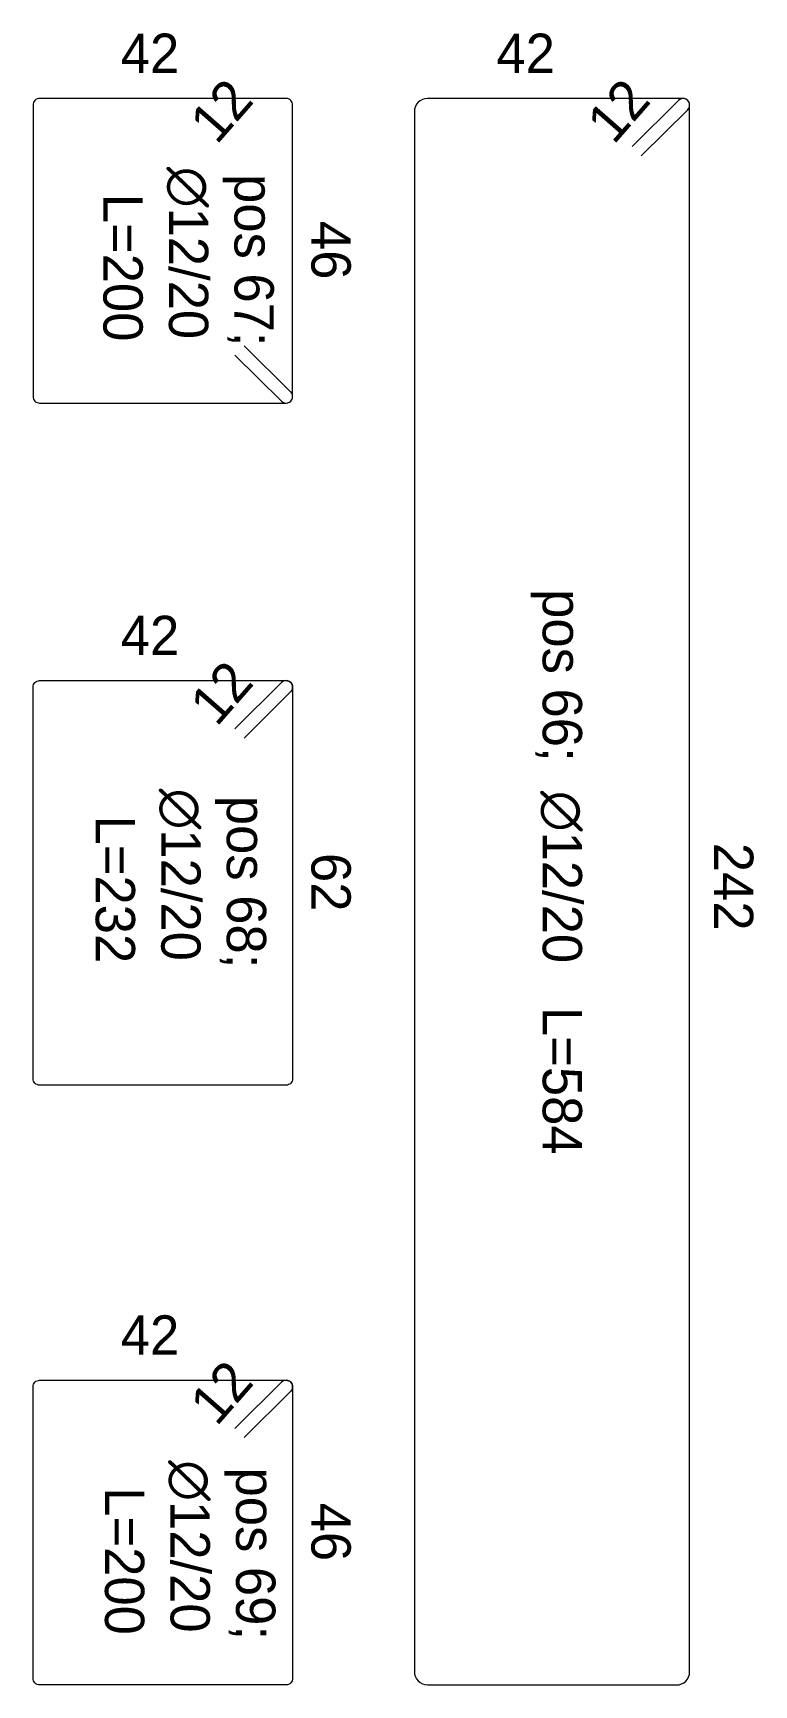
# Model space of a CAD drawing. Header units: millimetres. Extents: x 1415 to 3549, y 2194 to 4677.
# Drawn here: x 1758.374 to 1759.474, y 2320.622 to 2323.143 of the extents above; entities that cross this region are included whole.
import ezdxf

# ---------------------------------------------------------------- set-up
doc = ezdxf.new("R2010")
doc.units = ezdxf.units.MM
doc.layers.add('armature longitudinali', color=5, linetype='Continuous', lineweight=9)
doc.layers.add('quote', color=252, linetype='Continuous', lineweight=5)
doc.styles.add('per i setti', font='ARIALN.TTF')

msp = doc.modelspace()

# ---------------------------------------------------------------- texts
at = {"layer": 'quote', "char_height": 0.06, "attachment_point": 1, "style": 'per i setti'}
for s, width, insert, rotation in [('{\\fBahnschrift Light|b0|i0|c0|p34;42}', 0.220395, (1758.5082, 2323.1426), 359.9252), ('{\\fBahnschrift Light|b0|i0|c0|p34;42}', 0.220395, (1759.0813, 2323.1426), 359.9252), ('{\\fBahnschrift Light|b0|i0|c0|p34;12}', 0.220395, (1758.6093, 2323.0112), 48.8293), ('{\\fBahnschrift Light|b0|i0|c0|p34;12}', 0.220395, (1759.215, 2323.0112), 48.8293), ('\\pxqc;{\\fBahnschrift Light|b0|i0|c0|p34;pos 67;  ∅12/20   L=200}', 0.441536, (1758.7417, 2323.0062), 270), ('{\\fBahnschrift Light|b0|i0|c0|p34;46}', 0.220395, (1758.8591, 2322.8566), 269.9252), ('{\\fBahnschrift Light|b0|i0|c0|p34;pos 66;  ∅12/20   L=584}', 1.248062, (1759.2119, 2322.2947), 270), ('{\\fBahnschrift Light|b0|i0|c0|p34;42}', 0.220395, (1758.5082, 2322.2542), 359.9252), ('{\\fBahnschrift Light|b0|i0|c0|p34;12}', 0.220395, (1758.6093, 2322.1229), 48.8293), ('\\pxqc;{\\fBahnschrift Light|b0|i0|c0|p34;pos 68;  ∅12/20   L=232}', 0.441536, (1758.73, 2322.0573), 270), ('{\\fBahnschrift Light|b0|i0|c0|p34;242}', 0.220395, (1759.4733, 2321.9075), 269.9252), ('{\\fBahnschrift Light|b0|i0|c0|p34;62}', 0.220395, (1758.8591, 2321.892), 269.9252), ('{\\fBahnschrift Light|b0|i0|c0|p34;42}', 0.220395, (1758.5082, 2321.1865), 359.9252), ('{\\fBahnschrift Light|b0|i0|c0|p34;12}', 0.220395, (1758.6093, 2321.0552), 48.8293), ('\\pxqc;{\\fBahnschrift Light|b0|i0|c0|p34;pos 69;  ∅12/20   L=200}', 0.441536, (1758.7441, 2321.0322), 270), ('{\\fBahnschrift Light|b0|i0|c0|p34;46}', 0.220395, (1758.8591, 2320.9005), 269.9252)]:
    msp.add_mtext_dynamic_manual_height_columns(s, width=width, gutter_width=12.5, heights=[0], dxfattribs=dict(at, insert=insert, rotation=rotation))

# ---------------------------------------------------------------- linework, layer by layer
at = {"layer": 'armature longitudinali'}
msp.add_line((1758.9561, 2320.6227), (1758.9561, 2320.6227), dxfattribs=at)
for points in [[(1758.7604, 2323.0435), (1758.3844, 2323.0435, 0.414214), (1758.3744, 2323.0335), (1758.3744, 2322.5886, 0.414214), (1758.3844, 2322.5786), (1758.7604, 2322.5786, 0.414214), (1758.7704, 2322.5886), (1758.7704, 2323.0335, 0.414214)], [(1758.9561, 2323.0235), (1758.9561, 2320.6427, 0.413958), (1758.9761, 2320.6227), (1759.3561, 2320.6223, 0.414469), (1759.3761, 2320.6423), (1759.3761, 2323.0335, 0.414214), (1759.3661, 2323.0435), (1758.9761, 2323.0435, 0.414214)], [(1758.7604, 2321.5377), (1758.3844, 2321.5377, -0.414214), (1758.3744, 2321.5477), (1758.3744, 2322.1451, -0.414214), (1758.3844, 2322.1551), (1758.7604, 2322.1551, -0.414214), (1758.7704, 2322.1451), (1758.7704, 2321.5477, -0.414214)], [(1758.7604, 2320.6225), (1758.3844, 2320.6225, -0.414214), (1758.3744, 2320.6325), (1758.3744, 2321.0774, -0.414214), (1758.3844, 2321.0874), (1758.7604, 2321.0874, -0.414214), (1758.7704, 2321.0774), (1758.7704, 2320.6325, -0.414214)]]:
    msp.add_lwpolyline(points, format="xyb", close=True, dxfattribs=at)
for points in [[(1759.3591, 2323.0405), (1759.2882, 2322.97)], [(1759.3732, 2323.0264), (1759.3023, 2322.9559)], [(1758.7674, 2322.5956), (1758.6966, 2322.6662)], [(1758.7533, 2322.5815), (1758.6824, 2322.652)], [(1758.7533, 2322.1522), (1758.6824, 2322.0817)], [(1758.7674, 2322.1381), (1758.6966, 2322.0675)], [(1758.7533, 2321.0845), (1758.6824, 2321.0139)], [(1758.7674, 2321.0703), (1758.6966, 2320.9998)]]:
    msp.add_lwpolyline(points, dxfattribs=at)
for centre, start, end in [((1759.3661, 2323.0335), 314.7158, 135), ((1758.7604, 2322.5886), 225, 45.2842), ((1758.7604, 2322.1451), 314.7158, 135), ((1758.7604, 2321.0774), 314.7158, 135)]:
    msp.add_arc(centre, 0.01, start, end, dxfattribs=at)

msp.set_redraw_order([(e.dxf.handle, doc.entitydb.next_handle()) for e in msp.query("TEXT MTEXT ATTDEF DIMENSION ARC_DIMENSION")])  # texts and dimensions are drawn at this point

doc.saveas('drawing.dxf')
